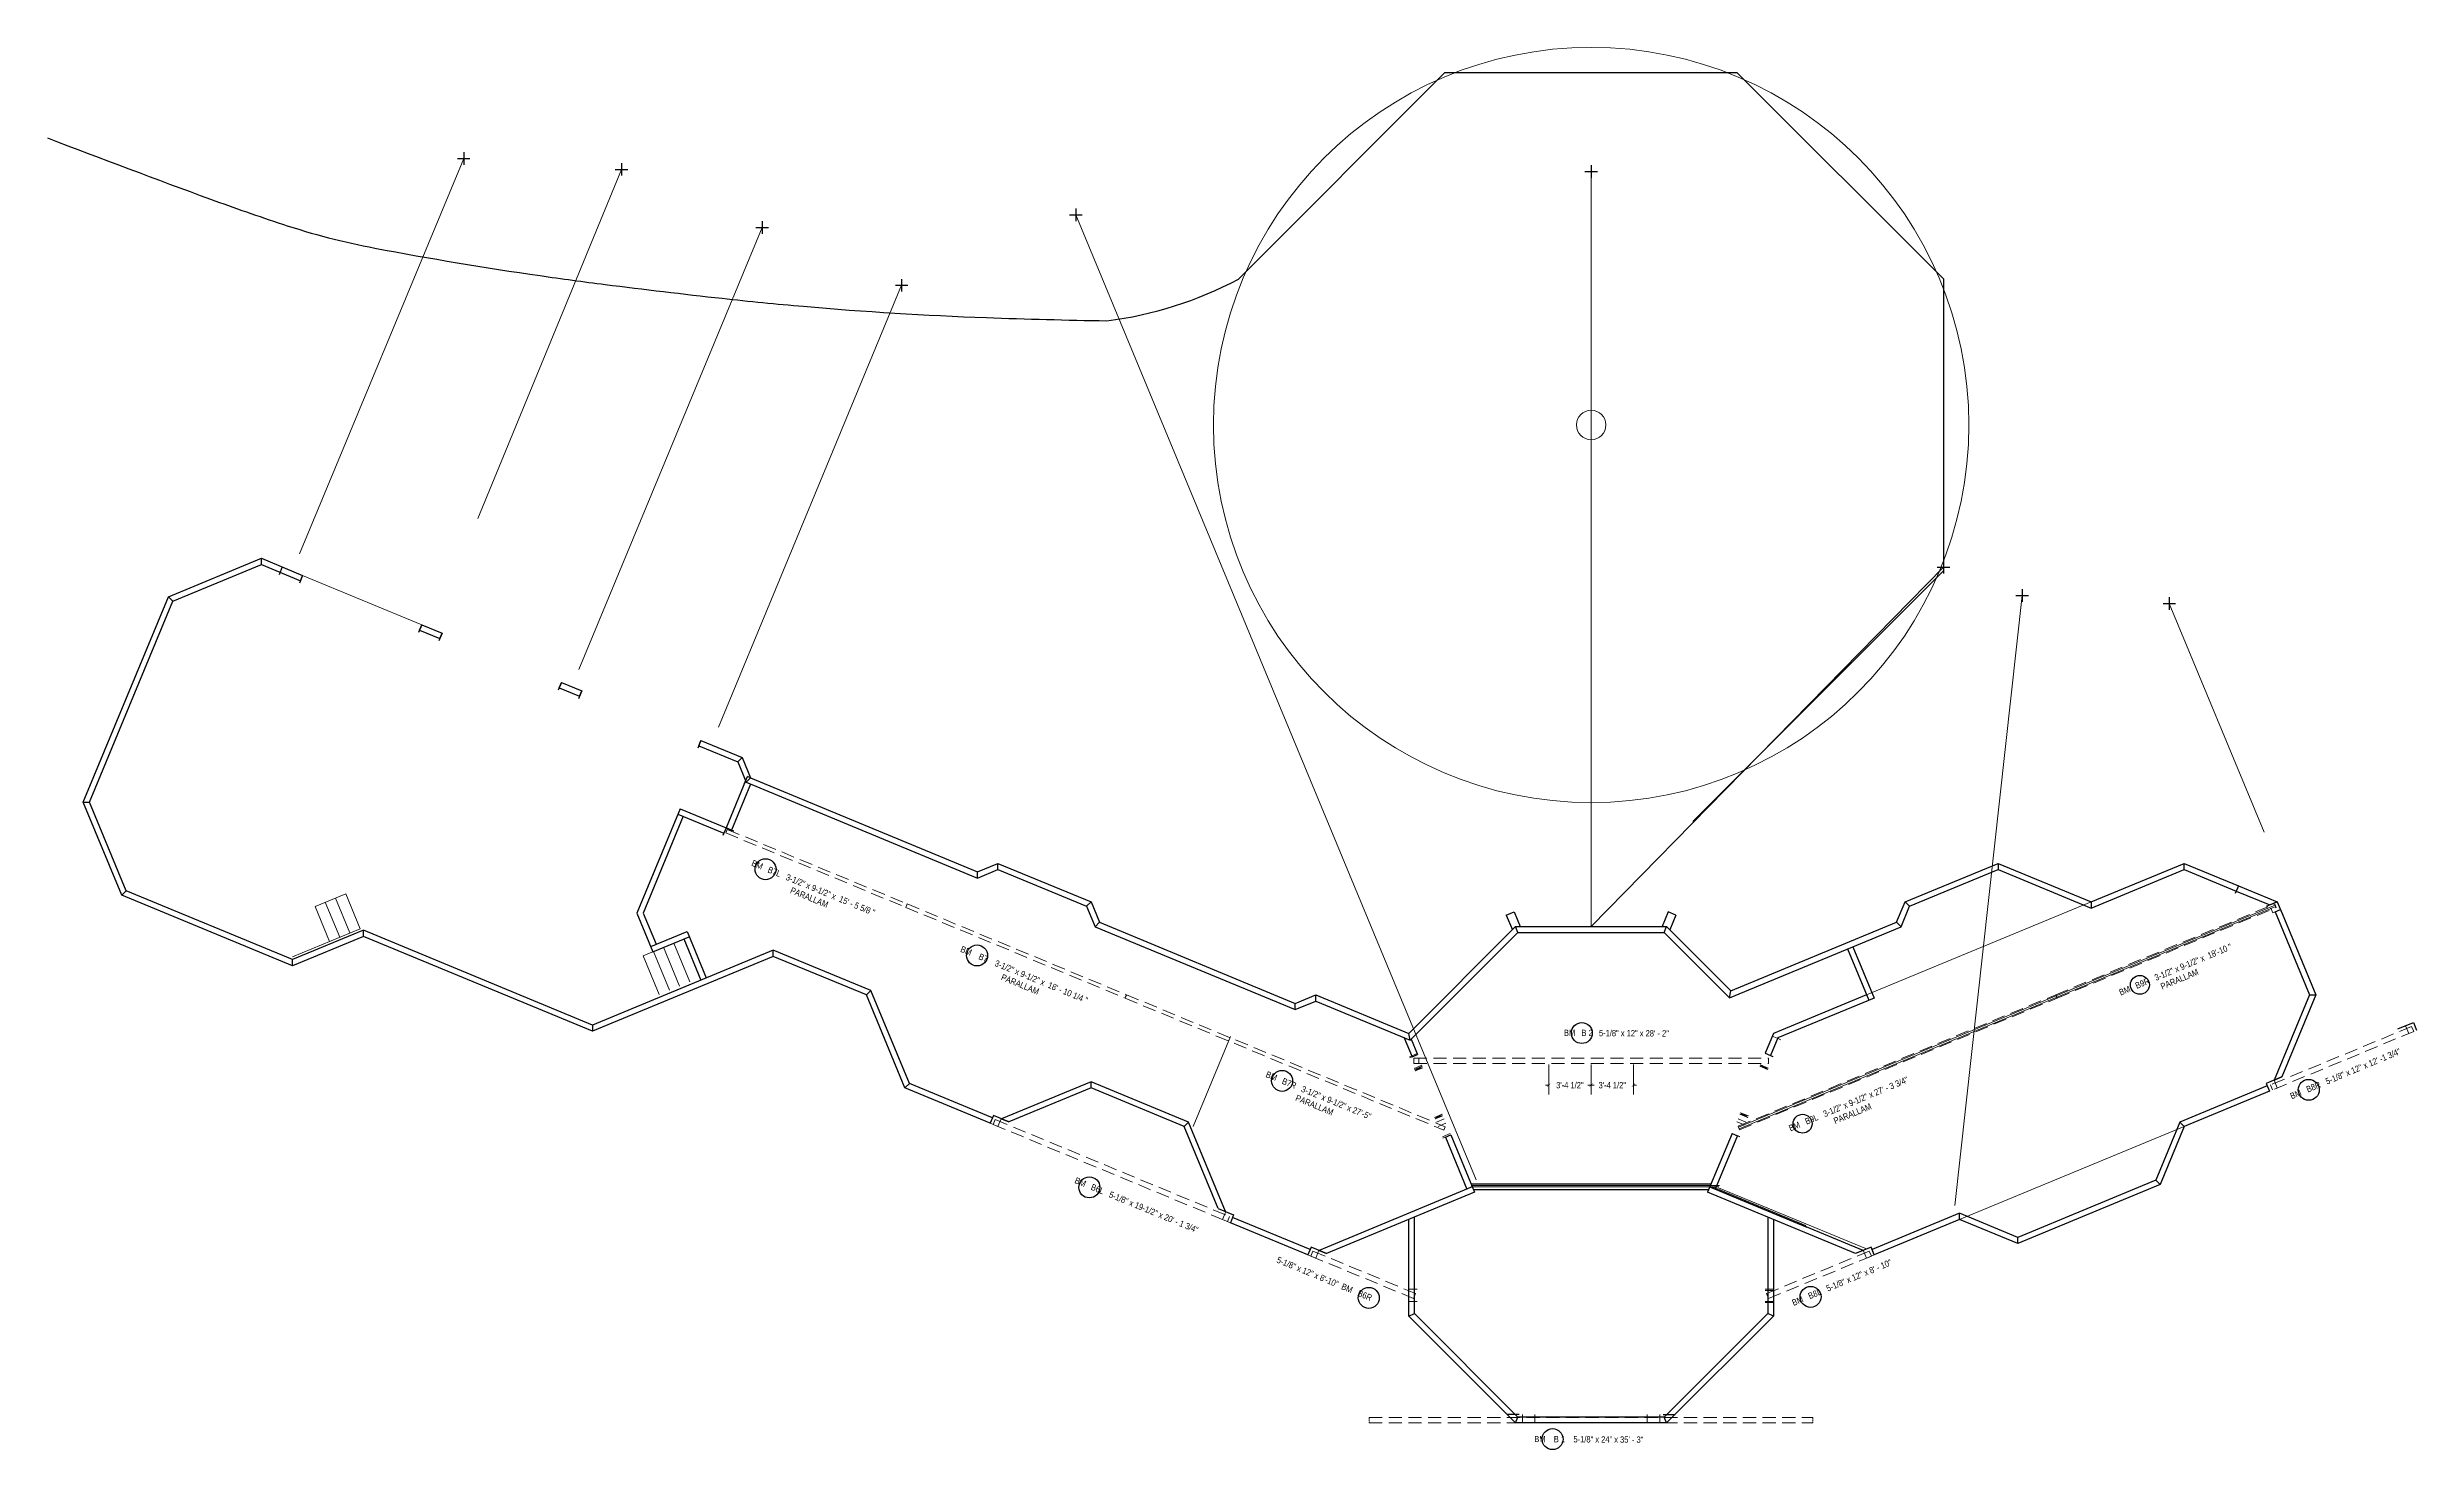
# Model space of a CAD drawing. Header units: inches. Extents: x 22412 to 25615, y 13281 to 15546.
# Drawn here: x 23356 to 25615, y 13281 to 14618 of the extents above; entities that cross this region are included whole.
import ezdxf

# ---------------------------------------------------------------- set-up
doc = ezdxf.new("R2010")
doc.units = ezdxf.units.IN
doc.header["$MEASUREMENT"] = 0
doc.linetypes.add('CENTER', pattern=[2, 1.25, -0.25, 0.25, -0.25])
doc.linetypes.add('HIDDEN', pattern=[0.375, 0.25, -0.125])
for name, color, linetype, lineweight in [('ARCHENT RD', 3, 'CENTER', 20), ('BEAM SEAT', 7, 'Continuous', 20), ('BEAMS TEXT', 3, 'Continuous', 20), ('FLOOR BEAMS', 3, 'HIDDEN', 20), ('FLOOR JOISTS', 3, 'Continuous', 9), ('FLOOR JOISTS PT', 44, 'Continuous', 30), ('FOUNDATION', 7, 'Continuous', 30), ('Object', 4, 'Continuous', 30), ('STEEL', 5, 'Continuous', 9)]:
    doc.layers.add(name, color=color, linetype=linetype, lineweight=lineweight)
doc.layers.add('DIMENSIONS', color=3, linetype='Continuous')
doc.styles.add('ARCHENTLTD', font='technical.ttf', dxfattribs={"height": 6})
doc.dimstyles.new('ARCHENTLTD', dxfattribs={"dimscale": 0.05, "dimtxt": 6, "dimasz": 3, "dimexe": 9, "dimexo": 1, "dimgap": 2.5, "dimtad": 0, "dimdec": 1, "dimzin": 1, "dimdsep": 46, "dimlunit": 4, "dimtxsty": 'ARCHENTLTD', "dimblk": 'ARCHTICK', "dimcen": 6, "dimclrd": 256, "dimclre": 256, "dimclrt": 256, "dimazin": 0, "dimtol": 1, "dimtfac": 1, "dimtdec": 1, "dimtofl": 0, "dimtmove": 1, "dimatfit": 3, "dimldrblk": 'ARCHTICK', "dimfxl": 1, "dimfrac": 2, "dimtolj": 1, "dimtzin": 0, "dimlwd": 9, "dimlwe": 9, "dimarcsym": 0})

msp = doc.modelspace()

# ---------------------------------------------------------------- texts
at = {"layer": 'BEAMS TEXT', "linetype": 'Continuous', "lineweight": 9, "char_height": 6, "attachment_point": 5, "style": 'ARCHENTLTD'}
for s, insert, rotation in [('BM   B7L   3-1/2" x 9-1/2" x  15\' - 5 5/8 "\\PPARALLAM \\P\\P  ', (24080.71, 13802.87), 337.6375), ('BM    B7    3-1/2" x 9-1/2" x  18\' - 10 1/4 "\\PPARALLAM \\P\\P  ', (24281.67, 13720.06), 337.6375), ('BM   B9R   3-1/2" x 9-1/2" x  18\'-10 "\\PPARALLAM \\P\\P  ', (25390.46, 13724.98), 22.6375), ('BM   B 2   5-1/8" x 12" x 28\' - 2" \\P\\P  ', (24851.79, 13668.11), 359.6375), ('BM   B8R   5-1/8" x 12" x 12\' -1 3/4"\\P\\P  ', (25550.49, 13630.21), 22.6375), ('BM   B7R   3-1/2" x 9-1/2" x 27\'-5" \\PPARALLAM\\P\\P  ', (24562.2, 13604.91), 337.6375), ('BM   B9L   3-1/2" x 9-1/2" x 27\' - 3 3/4"\\PPARALLAM \\P\\P  ', (25078.81, 13596.82), 22.6375), ('BM   B6L   5-1/8" x 19-1/2" x 20\' - 1 3/4" \\P\\P  ', (24390.61, 13504.89), 337.6375), ('5-1/8" x 12" x 8\'-10"  BM   B6R \\P\\P  ', (24569.71, 13434.6), 337.6375), ('BM   B8L   5-1/8" x 12" x 8\' - 10" \\P\\P  ', (25070.57, 13431.11), 22.6375), ('BM    B 1    5-1/8" x 24" x 35\' - 3" \\P\\P  ', (24825.5, 13280.82), 359.6375)]:
    msp.add_mtext(s, dxfattribs=dict(at, insert=insert, rotation=rotation))

# ---------------------------------------------------------------- blocks, each defined once
blk = doc.blocks.new('_ArchTick')
at = {"color": 0, "linetype": 'ByBlock', "const_width": 0.15}
blk.add_lwpolyline([(-0.5, -0.5), (0.5, 0.5)], dxfattribs=at)
blk = doc.blocks.new('*D20')
at = {"layer": 'DIMENSIONS', "lineweight": 9}
for p, q in [((24827.7, 13648.1), (24827.7, 13619.5)), ((24868.1, 13648.1), (24868.1, 13619.5)), ((24827.7, 13628.5), (24824.7, 13628.5)), ((24868.1, 13628.5), (24871.1, 13628.5))]:
    blk.add_line(p, q, dxfattribs=at)
at = {"layer": 'DIMENSIONS', "lineweight": 9, "xscale": 3, "yscale": 3, "zscale": 3}
blk.add_blockref('_ArchTick', (24827.7, 13628.5), dxfattribs=at)
at = {"layer": 'DIMENSIONS', "lineweight": 9, "xscale": 3, "yscale": 3, "zscale": 3, "rotation": 180}
blk.add_blockref('_ArchTick', (24868.1, 13628.5), dxfattribs=at)
at = {"layer": 'DIMENSIONS', "lineweight": 9, "insert": (24847.9, 13628.5), "char_height": 6, "attachment_point": 5, "style": 'ARCHENTLTD'}
blk.add_mtext('\\A1;3\'-4 1/2"', dxfattribs=at)
blk = doc.blocks.new('*D21')
at = {"layer": 'DIMENSIONS', "lineweight": 9}
for p, q in [((24787.3, 13648.1), (24787.3, 13619.5)), ((24827.7, 13648.1), (24827.7, 13619.5)), ((24787.3, 13628.5), (24784.3, 13628.5)), ((24827.7, 13628.5), (24830.7, 13628.5))]:
    blk.add_line(p, q, dxfattribs=at)
at = {"layer": 'DIMENSIONS', "lineweight": 9, "xscale": 3, "yscale": 3, "zscale": 3}
blk.add_blockref('_ArchTick', (24787.3, 13628.5), dxfattribs=at)
at = {"layer": 'DIMENSIONS', "lineweight": 9, "xscale": 3, "yscale": 3, "zscale": 3, "rotation": 180}
blk.add_blockref('_ArchTick', (24827.7, 13628.5), dxfattribs=at)
at = {"layer": 'DIMENSIONS', "lineweight": 9, "insert": (24807.5, 13628.5), "char_height": 6, "attachment_point": 5, "style": 'ARCHENTLTD'}
blk.add_mtext('\\A1;3\'-4 1/2"', dxfattribs=at)
blk = doc.blocks.new('F-LGPIN')
at = {"linetype": 'Continuous'}
blk.add_circle((0, 0), 0.0391, dxfattribs=at)

# ---------------------------------------------------------------- dimensions: what is measured, and where the dimension line sits
at = {"layer": 'DIMENSIONS', "lineweight": 9}
for p1, p2, picture, middle in [((24787.26, 13649.11), (24827.73, 13649.11), '*D21', (24807.49, 13628.45)), ((24827.73, 13649.11), (24868.1, 13649.11), '*D20', (24847.91, 13628.45))]:
    dim = msp.add_aligned_dim(p1=p1, p2=p2, distance=-20.66, dimstyle='ARCHENTLTD', override={"dimscale": 1, "dimtol": 0, "dimtix": 0, "dimtofl": 0, "dimtmove": 1, "dimatfit": 3}, dxfattribs=at)
    dim.commit()
    dim.dimension.update_dxf_attribs({"geometry": picture, "text_midpoint": middle})

# ---------------------------------------------------------------- linework, layer by layer
at = {"layer": 'ARCHENT RD', "color": 7, "linetype": 'Continuous', "lineweight": 30, "ltscale": 7.5}
for p, q in [((24491.62, 14397.06), (24688.41, 14593.92)), ((24688.41, 14593.92), (24966.77, 14593.96)), ((24966.77, 14593.96), (25163.63, 14397.17)), ((25163.58, 14397.17), (25163.62, 14118.83)), ((25163.62, 14118.83), (24924.68, 13879.82))]:
    msp.add_line(p, q, dxfattribs=at)
at = {"layer": 'BEAM SEAT', "lineweight": 30}
for p, q in [((24003.31, 13873.85), (24000.25, 13866.46)), ((24010.7, 13870.78), (24003.31, 13873.85)), ((25444.8, 13818.57), (25441.74, 13811.18)), ((25481.75, 13803.27), (25471.3, 13798.94)), ((25481.75, 13803.27), (25486.08, 13792.81)), ((25596.73, 13682.17), (25611.51, 13688.29)), ((25611.51, 13688.29), (25614.57, 13680.9)), ((25486.08, 13636.33), (25471.3, 13630.21)), ((25471.3, 13630.21), (25474.36, 13622.82)), ((24258.07, 13599.6), (24255.01, 13592.21)), ((24272.85, 13593.47), (24258.07, 13599.6)), ((24472.19, 13510.9), (24486.97, 13504.78)), ((24486.97, 13504.78), (24483.91, 13497.39)), ((24560.88, 13474.17), (24557.82, 13466.78)), ((24575.67, 13468.04), (24560.88, 13474.17)), ((25094.57, 13474.17), (25079.79, 13468.04)), ((25097.64, 13466.78), (25094.57, 13474.17)), ((24759.04, 13314.58), (24747.73, 13314.58)), ((24896.42, 13314.58), (24907.73, 13314.58))]:
    msp.add_line(p, q, dxfattribs=at)
at = {"layer": 'BEAM SEAT', "lineweight": 9}
for p, q in [((24003.31, 13873.85), (24010.7, 13870.78)), ((25477.42, 13792.81), (25475.63, 13797.14)), ((25484.81, 13795.88), (25477.42, 13792.81)), ((25607.18, 13677.84), (25604.12, 13685.23)), ((24654.5, 13655.49), (24661.89, 13658.55)), ((24659.1, 13644.4), (24666.49, 13647.46)), ((24988.97, 13647.46), (24996.36, 13644.4)), ((24993.56, 13658.55), (25000.95, 13655.49)), ((25481.75, 13625.88), (25478.69, 13633.27)), ((24262.4, 13589.14), (24265.46, 13596.54)), ((24967.78, 13596.3), (24975.17, 13593.24)), ((24255.01, 13592.21), (24262.4, 13589.14)), ((24969.43, 13579.38), (24962.04, 13582.44)), ((24476.52, 13500.45), (24479.58, 13507.84)), ((24483.91, 13497.39), (24476.52, 13500.45)), ((24557.82, 13466.78), (24565.21, 13463.71)), ((24565.21, 13463.71), (24568.27, 13471.11)), ((25090.25, 13463.71), (25087.18, 13471.11)), ((25090.25, 13463.71), (25097.64, 13466.78)), ((25097.64, 13466.78), (25094.57, 13474.17)), ((24653.91, 13434.16), (24661.91, 13434.16)), ((24653.91, 13422.16), (24661.91, 13422.16)), ((24993.55, 13434.16), (25001.55, 13434.16)), ((24993.55, 13422.16), (25001.55, 13422.16)), ((24762.22, 13306.58), (24762.22, 13314.58)), ((24774.22, 13306.58), (24774.22, 13314.58)), ((24881.23, 13306.58), (24881.23, 13314.58)), ((24893.23, 13306.58), (24893.23, 13314.58))]:
    msp.add_line(p, q, dxfattribs=at)
at = {"layer": 'BEAM SEAT', "color": 7, "lineweight": 9}
for p, q in [((24680.29, 13593.24), (24687.68, 13596.3)), ((24686.03, 13579.38), (24693.42, 13582.44))]:
    msp.add_line(p, q, dxfattribs=at)
at = {"layer": 'BEAMS TEXT', "linetype": 'Continuous', "lineweight": 30, "ltscale": 75}
for centre, radius in [((24040.83, 13834.42), 10), ((24242.49, 13752.17), 10), ((25350.83, 13724.13), 9), ((24818.9, 13678.2), 10), ((24533.23, 13632.58), 10), ((25511.74, 13624.07), 10), ((25029.3, 13591.74), 9), ((24349.51, 13531.09), 10), ((25036.93, 13426.67), 10), ((24615.87, 13425.72), 10), ((24791, 13291.04), 10)]:
    msp.add_circle(centre, radius, dxfattribs=at)
at = {"layer": 'DIMENSIONS', "color": 6, "lineweight": 9}
for p, q in [((25090.25, 13714.57), (25304.37, 13803.27)), ((25178.94, 13500.45), (25393.06, 13589.14))]:
    msp.add_line(p, q, dxfattribs=at)
at = {"layer": 'FLOOR BEAMS', "color": 3, "lineweight": 9, "ltscale": 50}
for p, q in [((24004.32, 13872.35), (24002.98, 13869.11)), ((24658.68, 13654.23), (24996.77, 13654.23)), ((24658.68, 13654.23), (24658.68, 13649.11)), ((24658.68, 13649.11), (24996.77, 13649.11)), ((24996.77, 13649.11), (24996.77, 13654.23)), ((24687.25, 13585.68), (24688.58, 13588.92))]:
    msp.add_line(p, q, dxfattribs=at)
at = {"layer": 'FLOOR BEAMS', "lineweight": 9, "ltscale": 50}
for p, q in [((24002.98, 13869.11), (24174.53, 13798.06)), ((24004.32, 13872.35), (24175.86, 13801.29)), ((24175.86, 13801.29), (24174.53, 13798.06)), ((24174.53, 13798.06), (24383.57, 13711.47)), ((24175.86, 13801.29), (24384.91, 13714.7)), ((24383.57, 13711.47), (24687.25, 13585.68)), ((24384.91, 13714.7), (24688.58, 13588.92)), ((25477.13, 13623.97), (25475.17, 13628.7)), ((24259.74, 13595.79), (24257.78, 13591.06)), ((24481.14, 13498.54), (24483.1, 13503.27)), ((24560.59, 13465.63), (24562.56, 13470.36)), ((24658.53, 13425.06), (24660.49, 13429.8)), ((24996.93, 13425.06), (24994.97, 13429.8))]:
    msp.add_line(p, q, dxfattribs=at)
at = {"layer": 'FLOOR BEAMS', "color": 3, "ltscale": 50}
for p, q in [((25270.55, 13714.7), (25479.36, 13801.2)), ((25271.89, 13711.47), (25480.7, 13797.96)), ((25480.7, 13797.96), (25479.36, 13801.2)), ((24967.8, 13589.3), (25270.55, 13714.7)), ((24969.14, 13586.06), (25271.89, 13711.47)), ((25271.89, 13711.47), (25270.55, 13714.7)), ((24969.14, 13586.06), (24967.8, 13589.3))]:
    msp.add_line(p, q, dxfattribs=at)
at = {"layer": 'FLOOR BEAMS', "lineweight": 9}
for p, q in [((24384.91, 13714.7), (24383.57, 13711.47)), ((24616.23, 13306.58), (24616.23, 13311.71)), ((25039.23, 13306.58), (25039.23, 13311.71))]:
    msp.add_line(p, q, dxfattribs=at)
at = {"layer": 'FLOOR BEAMS', "ltscale": 50}
for p, q in [((25609.84, 13684.49), (25475.17, 13628.7)), ((25611.8, 13679.75), (25477.13, 13623.97)), ((25609.84, 13684.49), (25611.8, 13679.75)), ((24259.74, 13595.79), (24483.1, 13503.27)), ((24257.78, 13591.06), (24481.14, 13498.54)), ((24560.59, 13465.63), (24658.53, 13425.06)), ((24562.56, 13470.36), (24660.49, 13429.8)), ((25092.9, 13470.37), (24994.97, 13429.8)), ((25094.86, 13465.63), (24996.93, 13425.06)), ((25092.9, 13470.37), (25094.86, 13465.63)), ((24616.23, 13311.71), (25039.23, 13311.71)), ((24616.23, 13306.58), (25039.23, 13306.58))]:
    msp.add_line(p, q, dxfattribs=at)
at = {"layer": 'FLOOR JOISTS'}
for p, q in [((24968.18, 13588.37), (25479.75, 13800.27)), ((24968.75, 13586.99), (25480.32, 13798.89)), ((24713.31, 13532.93), (24950.19, 13532.93)), ((24713.31, 13531.43), (24949.57, 13531.43)), ((24939.83, 13531.43), (25033.32, 13492.71)), ((24943.75, 13531.43), (25032.5, 13494.67)), ((24949.29, 13530.76), (25090.25, 13472.37))]:
    msp.add_line(p, q, dxfattribs=at)
at = {"layer": 'FLOOR JOISTS PT'}
for p, q in [((23747.16, 14512.04), (23759.16, 14512.04)), ((23753.16, 14518.04), (23753.16, 14506.04)), ((23897.67, 14501.64), (23909.67, 14501.64)), ((23903.67, 14507.64), (23903.67, 14495.64)), ((24821.73, 14499.66), (24833.73, 14499.66)), ((24827.73, 14505.66), (24827.73, 14493.66)), ((24330.53, 14458.2), (24342.53, 14458.2)), ((24336.53, 14464.2), (24336.53, 14452.2)), ((24031.55, 14446.2), (24043.55, 14446.2)), ((24037.55, 14452.2), (24037.55, 14440.2)), ((24164.59, 14391.09), (24176.59, 14391.09)), ((24170.59, 14397.09), (24170.59, 14385.09)), ((23471.67, 14094.06), (23560.36, 14130.8)), ((23475.88, 14089.85), (23560.36, 14124.85)), ((23560.36, 14130.8), (23599.62, 14114.54)), ((23560.36, 14124.85), (23560.36, 14130.8)), ((23560.36, 14124.85), (23597.52, 14109.45)), ((23597.52, 14109.45), (23599.62, 14114.54)), ((25157.62, 14122.35), (25169.62, 14122.35)), ((25163.62, 14128.35), (25163.62, 14116.35)), ((23390.58, 13898.31), (23471.67, 14094.06)), ((23471.67, 14094.06), (23475.88, 14089.85)), ((25232.65, 14095.25), (25244.65, 14095.25)), ((25238.65, 14101.25), (25238.65, 14089.25)), ((25378.85, 14093.79), (25378.85, 14081.79)), ((23396.54, 13898.31), (23475.88, 14089.85)), ((25372.85, 14087.79), (25384.85, 14087.79)), ((23711.16, 14062.38), (23713.26, 14067.47)), ((23711.16, 14062.38), (23730.56, 14054.35)), ((23713.26, 14067.47), (23732.66, 14059.43)), ((23730.56, 14054.35), (23732.66, 14059.43)), ((23844.19, 14007.28), (23846.3, 14012.36)), ((23844.19, 14007.28), (23863.6, 13999.24)), ((23846.3, 14012.36), (23865.7, 14004.32)), ((23863.6, 13999.24), (23865.7, 14004.32)), ((23977.23, 13952.17), (23979.34, 13957.25)), ((23979.34, 13957.25), (24018.6, 13940.99)), ((23977.23, 13952.17), (24014.39, 13936.78)), ((24014.39, 13936.78), (24018.6, 13940.99)), ((24014.39, 13936.78), (24022.45, 13917.33)), ((24018.6, 13940.99), (24026.66, 13921.54)), ((24021.89, 13918.69), (24003.31, 13873.85)), ((24026.57, 13915.63), (24008.4, 13871.74)), ((24022.45, 13917.33), (24026.66, 13921.54)), ((24022.45, 13917.33), (24242.95, 13826)), ((24026.66, 13921.54), (24242.95, 13831.95)), ((23427.32, 13809.62), (23390.58, 13898.31)), ((23390.58, 13898.31), (23396.54, 13898.31)), ((23431.53, 13813.82), (23396.54, 13898.31)), ((23959.37, 13892.05), (23918.19, 13792.64)), ((23959.37, 13892.05), (24003.31, 13873.85)), ((23962.34, 13884.86), (23924.14, 13792.64)), ((23957.26, 13886.97), (24001.21, 13868.76)), ((24003.31, 13873.85), (24001.21, 13868.76)), ((24003.31, 13873.85), (24008.4, 13871.74)), ((24242.95, 13831.95), (24262.4, 13840)), ((24242.95, 13826), (24262.4, 13834.05)), ((24242.95, 13826), (24242.95, 13831.95)), ((24262.4, 13840), (24351.09, 13803.27)), ((24262.4, 13834.05), (24262.4, 13840)), ((24262.4, 13834.05), (24346.88, 13799.06)), ((25126.98, 13803.27), (25215.68, 13840)), ((25131.19, 13799.06), (25215.68, 13834.05)), ((25215.68, 13840), (25304.37, 13803.27)), ((25215.68, 13840), (25215.68, 13834.05)), ((25215.68, 13834.05), (25304.37, 13797.31)), ((25304.37, 13803.27), (25393.06, 13840)), ((25304.37, 13797.31), (25393.06, 13834.05)), ((25393.06, 13840), (25444.8, 13818.57)), ((25393.06, 13834.05), (25393.06, 13840)), ((25393.06, 13834.05), (25442.69, 13813.49)), ((23427.32, 13809.62), (23431.53, 13813.82)), ((23589.92, 13742.26), (23427.32, 13809.62)), ((23589.92, 13748.22), (23431.53, 13813.82)), ((24346.88, 13799.06), (24351.09, 13803.27)), ((24346.88, 13799.06), (24354.94, 13779.61)), ((24351.09, 13803.27), (24359.15, 13783.82)), ((25118.93, 13783.82), (25126.98, 13803.27)), ((25123.14, 13779.61), (25131.19, 13799.06)), ((25126.98, 13803.27), (25131.19, 13799.06)), ((25304.37, 13803.27), (25304.37, 13797.31)), ((25444.8, 13818.57), (25442.69, 13813.49)), ((25442.69, 13813.49), (25474.57, 13800.29)), ((25444.8, 13818.57), (25481.75, 13803.27)), ((25474.57, 13800.29), (25481.75, 13803.27)), ((23657.56, 13776.23), (23589.92, 13748.22)), ((23875.81, 13685.83), (23657.56, 13776.23)), ((23657.56, 13770.28), (23657.56, 13776.23)), ((23918.19, 13792.64), (23933.5, 13755.73)), ((23924.14, 13792.64), (23936.47, 13762.91)), ((24354.94, 13779.61), (24359.15, 13783.82)), ((24354.94, 13779.61), (24545.77, 13700.57)), ((24359.15, 13783.82), (24545.77, 13706.52)), ((24755.73, 13779.66), (24653.91, 13677.84)), ((24746.86, 13790.62), (24754.25, 13793.68)), ((24746.86, 13790.62), (24752.67, 13776.6)), ((24754.25, 13793.68), (24760.06, 13779.66)), ((24755.73, 13779.66), (24899.73, 13779.66)), ((24758.01, 13774.16), (24755.73, 13779.66)), ((24901.21, 13793.68), (24895.4, 13779.66)), ((24897.45, 13774.16), (24899.73, 13779.66)), ((24899.73, 13779.66), (24960.99, 13718.4)), ((24908.6, 13790.62), (24901.21, 13793.68)), ((24908.6, 13790.62), (24902.79, 13776.6)), ((24959.7, 13711.91), (25123.14, 13779.61)), ((24960.99, 13718.4), (25118.93, 13783.82)), ((25123.14, 13779.61), (25118.93, 13783.82)), ((25479.73, 13793.77), (25484.81, 13795.88)), ((25479.73, 13793.77), (25512.54, 13714.57)), ((25484.81, 13795.88), (25518.49, 13714.57)), ((23657.56, 13770.28), (23589.92, 13742.26)), ((23875.81, 13679.87), (23657.56, 13770.28)), ((24048.28, 13757.27), (23875.81, 13685.83)), ((23931.4, 13760.81), (23966.02, 13775.15)), ((23933.5, 13755.73), (23968.12, 13770.07)), ((23963.04, 13767.96), (23979.31, 13728.7)), ((23966.02, 13775.15), (23984.39, 13730.8)), ((24141.18, 13718.78), (24048.28, 13757.27)), ((24048.28, 13751.31), (24048.28, 13757.27)), ((24758.01, 13774.16), (24655.2, 13671.35)), ((24758.01, 13774.16), (24897.45, 13774.16)), ((24897.45, 13774.16), (24959.7, 13711.91)), ((25072.07, 13758.46), (25092.35, 13709.49)), ((25077.15, 13760.56), (25097.43, 13711.6)), ((23589.92, 13742.26), (23589.92, 13748.22)), ((24048.28, 13751.31), (23875.81, 13679.87)), ((24136.97, 13714.57), (24048.28, 13751.31)), ((24136.97, 13714.57), (24141.18, 13718.78)), ((24173.71, 13625.88), (24136.97, 13714.57)), ((24177.92, 13630.09), (24141.18, 13718.78)), ((24545.77, 13706.52), (24565.21, 13714.57)), ((24545.77, 13700.57), (24565.21, 13708.62)), ((24565.21, 13714.57), (24653.91, 13677.84)), ((24565.21, 13708.62), (24565.21, 13714.57)), ((24565.21, 13708.62), (24655.2, 13671.35)), ((24959.7, 13711.91), (24960.99, 13718.4)), ((25090.25, 13714.57), (25001.55, 13677.84)), ((25097.43, 13711.6), (25005.76, 13673.63)), ((25512.54, 13714.57), (25478.9, 13633.36)), ((25518.49, 13714.57), (25486.08, 13636.33)), ((25512.54, 13714.57), (25518.49, 13714.57)), ((23875.81, 13685.83), (23875.81, 13679.87)), ((24545.77, 13700.57), (24545.77, 13706.52)), ((24649.7, 13673.63), (24657.2, 13655.52)), ((24655.2, 13671.35), (24653.91, 13677.84)), ((24656.18, 13672.34), (24662.28, 13657.62)), ((25001.55, 13677.84), (24993.75, 13659.01)), ((25005.76, 13673.63), (24998.83, 13656.9)), ((24657.2, 13655.52), (24662.28, 13657.62)), ((24993.75, 13659.01), (24998.83, 13656.9)), ((24173.71, 13625.88), (24177.92, 13630.09)), ((24255.01, 13592.21), (24173.71, 13625.88)), ((24257.11, 13597.29), (24177.92, 13630.09)), ((24351.09, 13631.84), (24265.66, 13596.45)), ((24351.09, 13625.88), (24272.85, 13593.47)), ((24443.99, 13593.35), (24351.09, 13631.84)), ((24351.09, 13625.88), (24351.09, 13631.84)), ((24439.78, 13589.14), (24351.09, 13625.88)), ((25472.26, 13627.9), (25388.85, 13593.35)), ((25474.36, 13622.82), (25393.06, 13589.14)), ((25472.26, 13627.9), (25474.36, 13622.82)), ((25478.9, 13633.36), (25486.08, 13636.33)), ((24257.11, 13597.29), (24255.01, 13592.21)), ((24265.66, 13596.45), (24272.85, 13593.47)), ((24439.78, 13589.14), (24443.99, 13593.35)), ((24472.19, 13510.9), (24439.78, 13589.14)), ((24479.38, 13507.93), (24443.99, 13593.35)), ((24688.87, 13579.06), (24693.95, 13581.17)), ((24688.87, 13579.06), (24709.43, 13529.41)), ((24693.95, 13581.17), (24716.62, 13526.43)), ((24962.09, 13582.56), (24938.84, 13526.43)), ((24967.17, 13580.45), (24946.02, 13529.41)), ((24962.09, 13582.56), (24967.12, 13580.34)), ((25388.85, 13593.35), (25365.89, 13537.92)), ((25393.06, 13589.14), (25370.1, 13533.71)), ((25393.06, 13589.14), (25388.85, 13593.35)), ((24714.52, 13531.51), (24568.48, 13471.02)), ((24713.31, 13534.43), (24942.15, 13534.43)), ((24715.59, 13528.93), (24939.87, 13528.93)), ((25086.98, 13471.02), (24940.94, 13531.51)), ((25365.89, 13537.92), (25234.37, 13483.44)), ((25370.1, 13533.71), (25234.37, 13477.49)), ((25370.1, 13533.71), (25365.89, 13537.92)), ((24472.19, 13510.9), (24479.38, 13507.93)), ((24716.62, 13526.43), (24575.67, 13468.04)), ((25079.79, 13468.04), (24938.84, 13526.43)), ((25178.94, 13506.41), (25095.53, 13471.86)), ((25234.37, 13483.44), (25178.94, 13506.41)), ((25178.94, 13500.45), (25178.94, 13506.41)), ((24486.02, 13502.47), (24483.91, 13497.39)), ((24557.82, 13466.78), (24483.91, 13497.39)), ((24559.93, 13471.86), (24486.02, 13502.47)), ((24653.91, 13408.41), (24653.91, 13500.45)), ((24659.41, 13410.69), (24659.41, 13502.73)), ((24996.05, 13502.73), (24996.05, 13410.69)), ((25001.55, 13500.45), (25001.55, 13408.41)), ((25178.94, 13500.45), (25097.64, 13466.78)), ((25234.37, 13477.49), (25178.94, 13500.45)), ((25234.37, 13477.49), (25234.37, 13483.44)), ((24559.93, 13471.86), (24557.82, 13466.78)), ((24568.48, 13471.02), (24575.67, 13468.04)), ((25086.98, 13471.02), (25079.79, 13468.04)), ((25097.64, 13466.78), (25095.53, 13471.86)), ((24653.91, 13408.41), (24659.41, 13410.69)), ((24755.73, 13306.58), (24653.91, 13408.41)), ((24758.01, 13312.08), (24659.41, 13410.69)), ((24996.05, 13410.69), (24897.45, 13312.08)), ((25001.55, 13408.41), (24899.73, 13306.58)), ((25001.55, 13408.41), (24996.05, 13410.69)), ((24755.73, 13306.58), (24758.01, 13312.08)), ((24899.73, 13306.58), (24755.73, 13306.58)), ((24897.45, 13312.08), (24758.01, 13312.08)), ((24899.73, 13306.58), (24897.45, 13312.08))]:
    msp.add_line(p, q, dxfattribs=at)
at = {"layer": 'FOUNDATION', "lineweight": 30}
for p, q in [((23580.22, 14122.57), (23577.16, 14115.18)), ((23599.62, 14114.54), (23596.56, 14107.14)), ((23713.26, 14067.47), (23710.2, 14060.07)), ((23732.66, 14059.43), (23729.6, 14052.04)), ((23846.3, 14012.36), (23843.24, 14004.97)), ((23865.7, 14004.32), (23862.64, 13996.93)), ((23979.34, 13957.25), (23976.28, 13949.86)), ((24020.53, 13915.42), (24023.6, 13922.81)), ((24026.66, 13921.54), (24023.6, 13922.81))]:
    msp.add_line(p, q, dxfattribs=at)
at = {"layer": 'FOUNDATION', "lineweight": 9}
for p, q in [((23580.22, 14122.57), (23578.12, 14117.49)), ((23656.44, 14091), (23599.62, 14114.54)), ((23656.44, 14091), (23713.26, 14067.47)), ((23713.26, 14067.47), (23711.16, 14062.38)), ((23846.3, 14012.36), (23844.19, 14007.28)), ((23979.34, 13957.25), (23977.23, 13952.17)), ((24018.6, 13940.99), (24026.66, 13921.54)), ((23640.67, 13810.97), (23611.58, 13798.89)), ((23611.58, 13798.89), (23625.38, 13765.64)), ((23621.27, 13802.92), (23635.08, 13769.67)), ((23630.97, 13806.95), (23644.78, 13773.7)), ((23640.67, 13810.97), (23654.47, 13777.72)), ((23654.47, 13777.72), (23589.92, 13750.92)), ((24960.99, 13718.4), (25118.93, 13783.82)), ((23924.24, 13751.89), (23933.94, 13755.91)), ((23933.94, 13755.91), (23949.24, 13718.96)), ((23943.64, 13759.93), (23958.94, 13722.98)), ((23953.34, 13763.95), (23968.64, 13727)), ((23963.04, 13767.96), (23978.34, 13731.01)), ((24048.28, 13751.31), (23875.81, 13679.87)), ((23924.24, 13751.9), (23939.53, 13714.95)), ((24483.91, 13674.78), (24448.44, 13589.14))]:
    msp.add_line(p, q, dxfattribs=at)
at = {"layer": 'FOUNDATION', "color": 6, "lineweight": 9}
for p, q in [((25008.24, 13671.95), (25000.45, 13675.17)), ((25007.68, 13671.71), (25007.84, 13672.11)), ((24654.89, 13654.56), (24662.28, 13657.62)), ((24659.48, 13643.47), (24666.87, 13646.53)), ((24659.48, 13643.47), (24667.45, 13645.15)), ((24666.87, 13646.53), (24660.06, 13642.09)), ((24660.06, 13642.09), (24667.45, 13645.15)), ((24995.98, 13643.47), (24988.59, 13646.53)), ((24996.55, 13644.86), (24988.59, 13646.53)), ((24989.14, 13647.87), (24995.98, 13643.47)), ((24996.55, 13644.86), (24989.16, 13647.92)), ((25001.14, 13655.94), (24993.75, 13659.01)), ((24678.42, 13597.74), (24685.81, 13600.8)), ((24678.42, 13597.74), (24686.39, 13599.42)), ((24685.81, 13600.8), (24679, 13596.35)), ((24679, 13596.35), (24686.39, 13599.42)), ((24977.03, 13597.74), (24969.64, 13600.8)), ((24977.61, 13599.13), (24969.64, 13600.8)), ((24970.2, 13602.13), (24977.03, 13597.74)), ((24977.61, 13599.13), (24970.22, 13602.19)), ((24681.96, 13589.19), (24689.35, 13592.26)), ((24686.56, 13578.11), (24693.95, 13581.17)), ((24969.48, 13579.49), (24962.09, 13582.56)), ((24974.07, 13590.58), (24966.68, 13593.64)), ((25001.55, 13432.66), (24993.55, 13432.66)), ((25001.55, 13421.41), (24993.55, 13421.41))]:
    msp.add_line(p, q, dxfattribs=at)
at = {"layer": 'Object', "color": 20, "lineweight": 20, "ltscale": 50}
for p, q in [((23753.16, 14512.04), (23596.81, 14135.18)), ((23766.59, 14168.77), (23903.67, 14501.64)), ((24718.03, 13538.27), (24336.53, 14458.2)), ((24037.55, 14446.2), (23862.89, 14024.97)), ((24170.59, 14391.09), (23995.93, 13969.86)), ((25174.53, 13513.86), (25238.65, 14095.25)), ((25378.85, 14087.79), (25469.32, 13869.82))]:
    msp.add_line(p, q, dxfattribs=at)
at = {"layer": 'Object', "color": 20, "lineweight": 9}
for q in [(24827.73, 14499.66), (25163.62, 14122.35)]:
    msp.add_line((24827.73, 13779.66), q, dxfattribs=at)
at = {"layer": 'Object', "color": 7, "lineweight": 30}
for points in [[(23356.35, 14531.63, 0.0038372), (23511.82, 14473.29, 0.0079628), (23580.59, 14449.32, 0.0330616), (23668.54, 14426.54, 0.0110346), (23825.93, 14400.3, 0.0040219)], [(23825.93, 14400.3, 0.0043254), (23887.92, 14391.92, 0.0040219), (23999.53, 14378.71, 0.0056989), (24077.1, 14371.06, 0.0127422), (24251.34, 14360.33, 0.0046338), (24366.16, 14357.26, 0.010466)]]:
    msp.add_lwpolyline(points, format="xyb", dxfattribs=at)
at = {"layer": 'Object', "color": 20, "lineweight": 9}
msp.add_circle((24827.82, 14257.95, -48406.06), 360, dxfattribs=at)
at = {"layer": 'Object', "color": 7, "lineweight": 30}
msp.add_arc((24321.85, 14714.53, -48406.06), 360, 277.07006, 298.13407, dxfattribs=at)
at = {"layer": 'STEEL', "lineweight": 9}
msp.add_line((24663.68, 13654.23), (24663.68, 13649.11), dxfattribs=at)

# ---------------------------------------------------------------- block references
at = {"layer": 'ARCHENT RD', "xscale": 359.9856000000019, "yscale": 359.9856, "zscale": 359.9855999999982, "rotation": 4.367222222223363}
msp.add_blockref('F-LGPIN', (24827.82, 14257.95, -48406.06), dxfattribs=at)

msp.set_redraw_order([(e.dxf.handle, doc.entitydb.next_handle()) for e in msp.query("TEXT MTEXT ATTDEF DIMENSION ARC_DIMENSION")])  # texts and dimensions are drawn at this point

doc.saveas('drawing.dxf')
